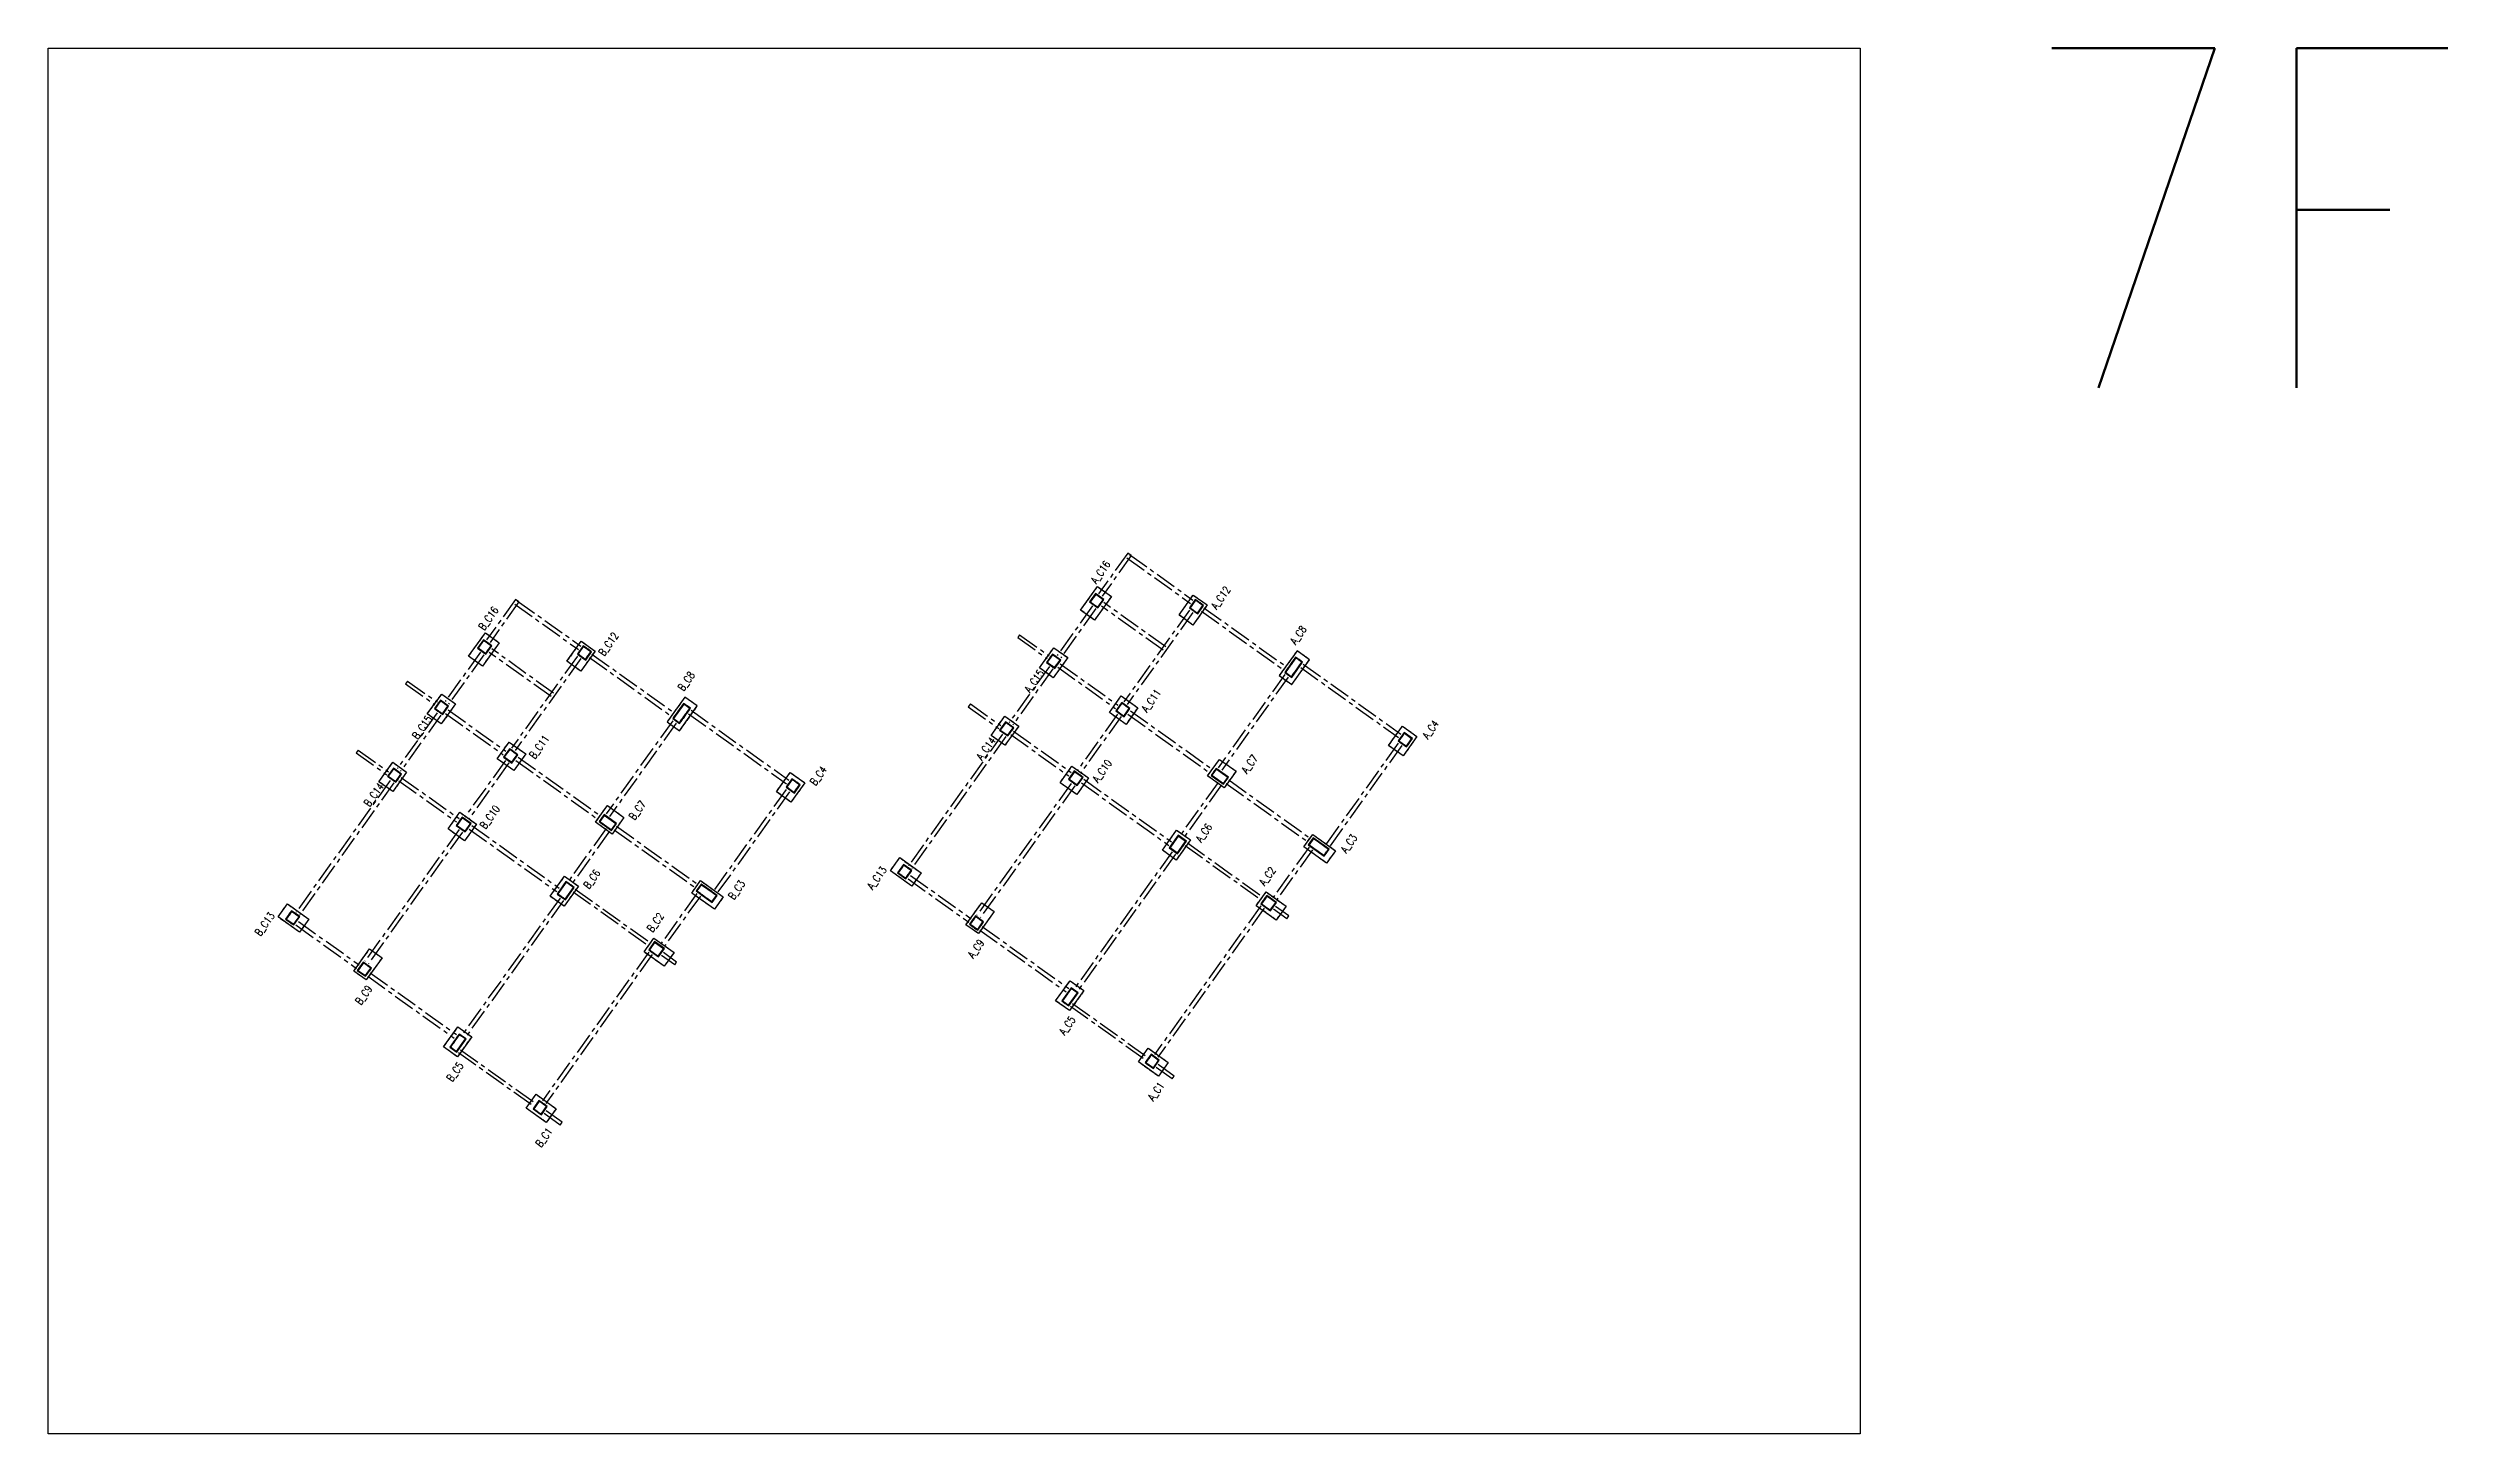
# Model space of a CAD drawing. Header units: millimetres. Extents: x 50002 to 69886, y 27475 to 200427.
# Drawn here: x 50002 to 64126, y 91563 to 99718 of the extents above; entities that cross this region are included whole.
import ezdxf
from ezdxf.enums import TextEntityAlignment as Align

# ---------------------------------------------------------------- set-up
doc = ezdxf.new("R2010")
doc.units = ezdxf.units.MM
doc.header["$LTSCALE"] = 100
doc.header["$MEASUREMENT"] = 0
doc.linetypes.add('CENTER', pattern=[2, 1.25, -0.25, 0.25, -0.25])
doc.linetypes.add('HIDDEN', pattern=[0.375, 0.25, -0.125])
for name, color, linetype in [('TC-COLUMN', 1, 'Continuous'), ('TC-TC', 4, 'Continuous'), ('TC-虛柱', 4, 'HIDDEN'), ('TC-虛鋼柱', 4, 'HIDDEN'), ('TC-鋼柱', 11, 'Continuous')]:
    doc.layers.add(name, color=color, linetype=linetype)
doc.layers.add('TC-鋼粱(隱藏)', color=183, linetype='CENTER', plot=False)
doc.styles.get("Standard").update_dxf_attribs({"font": 'txt.shx', "width": 0.8, "bigfont": 'ae.shx'})

msp = doc.modelspace()

# ---------------------------------------------------------------- texts
at = {"layer": 'Defpoints', "color": 2, "width": 0.8}
msp.add_text('7F', height=2000, rotation=360, dxfattribs=at).set_placement((61589, 99718), align=Align.TOP_LEFT)
at = {"layer": 'TC-TC', "width": 0.8}
for s, p in [('A_C16', (56196, 96634)), ('A_C12', (56903, 96483)), ('B_C16', (52594, 96362)), ('B_C12', (53300, 96211)), ('A_C8', (57360, 96264)), ('A_C15', (55806, 95993)), ('B_C8', (53758, 95992)), ('A_C11', (56494, 95878)), ('B_C15', (52203, 95721)), ('B_C11', (52892, 95606)), ('A_C14', (55522, 95596)), ('A_C4', (58138, 95708)), ('B_C4', (54535, 95436)), ('A_C10', (56205, 95464)), ('A_C7', (57073, 95505)), ('B_C14', (51919, 95324)), ('B_C10', (52602, 95193)), ('B_C7', (53470, 95233)), ('A_C6', (56804, 95100)), ('A_C3', (57658, 95037)), ('B_C6', (53202, 94828)), ('B_C3', (54055, 94765)), ('A_C13', (54880, 94835)), ('A_C2', (57178, 94845)), ('B_C13', (51277, 94563)), ('B_C2', (53576, 94573)), ('A_C9', (55463, 94418)), ('B_C9', (51860, 94146)), ('A_C5', (56000, 93966)), ('B_C5', (52397, 93694)), ('A_C1', (56523, 93579)), ('B_C1', (52920, 93308))]:
    msp.add_text(s, height=45, rotation=54.44, dxfattribs=at).set_placement(p, align=Align.MIDDLE_CENTER)

# ---------------------------------------------------------------- linework, layer by layer
at = {"layer": 'Defpoints'}
msp.add_lwpolyline([(50002, 99718), (60666, 99718), (60666, 91563), (50002, 91563)], close=True, dxfattribs=at)
at = {"layer": 'TC-COLUMN'}
for points in [[(56260, 96491), (56161, 96352), (56079, 96411), (56178, 96549)], [(56658, 96382), (56742, 96499), (56824, 96441), (56740, 96323)], [(52477, 96139), (52576, 96277), (52657, 96219), (52558, 96081)], [(53056, 96110), (53140, 96228), (53221, 96169), (53137, 96051)], [(55837, 96071), (55921, 96189), (56003, 96131), (55918, 96013)], [(57248, 96025), (57321, 95972), (57426, 96119), (57353, 96171)], [(52234, 95800), (52319, 95917), (52400, 95859), (52316, 95741)], [(53645, 95753), (53719, 95700), (53823, 95847), (53750, 95899)], [(55552, 95673), (55633, 95787), (55715, 95728), (55633, 95615)], [(56318, 95906), (56415, 95836), (56346, 95738), (56248, 95808)], [(52715, 95634), (52813, 95564), (52743, 95466), (52646, 95536)], [(57891, 95614), (57973, 95728), (58058, 95667), (57977, 95553)], [(51949, 95401), (52031, 95515), (52112, 95457), (52031, 95343)], [(56028, 95492), (56125, 95423), (56056, 95325), (55958, 95395)], [(56896, 95532), (56994, 95463), (56924, 95365), (56826, 95435)], [(54289, 95342), (54370, 95456), (54456, 95395), (54374, 95281)], [(52425, 95221), (52523, 95151), (52453, 95053), (52356, 95123)], [(53294, 95261), (53391, 95191), (53321, 95093), (53224, 95163)], [(56560, 94998), (56644, 95116), (56725, 95058), (56641, 94940)], [(57392, 95018), (57445, 95091), (57579, 94995), (57526, 94922)], [(55085, 94787), (54959, 94877), (55014, 94954), (55140, 94864)], [(52957, 94727), (53042, 94845), (53123, 94786), (53039, 94668)], [(53790, 94746), (53842, 94819), (53976, 94723), (53924, 94650)], [(51482, 94515), (51356, 94605), (51411, 94682), (51537, 94592)], [(55497, 94689), (55570, 94637), (55477, 94507), (55404, 94559)], [(57230, 94587), (57112, 94671), (57171, 94752), (57288, 94668)], [(51894, 94417), (51968, 94365), (51874, 94235), (51801, 94287)], [(53628, 94315), (53510, 94399), (53568, 94480), (53686, 94396)], [(55932, 94112), (56017, 94230), (56098, 94172), (56014, 94054)], [(52330, 93840), (52414, 93958), (52495, 93900), (52411, 93782)], [(56537, 93668), (56419, 93752), (56477, 93833), (56595, 93749)], [(52934, 93396), (52816, 93480), (52874, 93562), (52992, 93477)]]:
    msp.add_lwpolyline(points, close=True, dxfattribs=at)
at = {"layer": 'TC-虛柱'}
for points in [[(56260, 96491), (56161, 96352), (56079, 96411), (56178, 96549)], [(56658, 96382), (56742, 96499), (56824, 96441), (56740, 96323)], [(52477, 96139), (52576, 96277), (52657, 96219), (52558, 96081)], [(53056, 96110), (53140, 96228), (53221, 96169), (53137, 96051)], [(55837, 96071), (55921, 96189), (56003, 96131), (55918, 96013)], [(57248, 96025), (57321, 95972), (57426, 96119), (57353, 96171)], [(52234, 95800), (52319, 95917), (52400, 95859), (52316, 95741)], [(53645, 95753), (53719, 95700), (53823, 95847), (53750, 95899)], [(55552, 95673), (55633, 95787), (55715, 95728), (55633, 95615)], [(56318, 95906), (56415, 95836), (56346, 95738), (56248, 95808)], [(52715, 95634), (52813, 95564), (52743, 95466), (52646, 95536)], [(57891, 95614), (57973, 95728), (58058, 95667), (57977, 95553)], [(51949, 95401), (52031, 95515), (52112, 95457), (52031, 95343)], [(56028, 95492), (56125, 95423), (56056, 95325), (55958, 95395)], [(56896, 95532), (56994, 95463), (56924, 95365), (56826, 95435)], [(54289, 95342), (54370, 95456), (54456, 95395), (54374, 95281)], [(52425, 95221), (52523, 95151), (52453, 95053), (52356, 95123)], [(53294, 95261), (53391, 95191), (53321, 95093), (53224, 95163)], [(56560, 94998), (56644, 95116), (56725, 95058), (56641, 94940)], [(57392, 95018), (57445, 95091), (57579, 94995), (57526, 94922)], [(55085, 94787), (54959, 94877), (55014, 94954), (55140, 94864)], [(52957, 94727), (53042, 94845), (53123, 94786), (53039, 94668)], [(53790, 94746), (53842, 94819), (53976, 94723), (53924, 94650)], [(51482, 94515), (51356, 94605), (51411, 94682), (51537, 94592)], [(55497, 94689), (55570, 94637), (55477, 94507), (55404, 94559)], [(57230, 94587), (57112, 94671), (57171, 94752), (57288, 94668)], [(51894, 94417), (51968, 94365), (51874, 94235), (51801, 94287)], [(53628, 94315), (53510, 94399), (53568, 94480), (53686, 94396)], [(55932, 94112), (56017, 94230), (56098, 94172), (56014, 94054)], [(52330, 93840), (52414, 93958), (52495, 93900), (52411, 93782)], [(56537, 93668), (56419, 93752), (56477, 93833), (56595, 93749)], [(52934, 93396), (52816, 93480), (52874, 93562), (52992, 93477)]]:
    msp.add_lwpolyline(points, close=True, dxfattribs=at)
at = {"layer": 'TC-虛鋼柱'}
for points in [[(56181, 96424), (56216, 96473), (56167, 96508), (56132, 96459)], [(56180, 96428), (56212, 96472), (56168, 96503), (56136, 96459)], [(56768, 96389), (56803, 96438), (56754, 96473), (56719, 96424)], [(56767, 96393), (56799, 96437), (56755, 96469), (56723, 96425)], [(52579, 96152), (52614, 96201), (52565, 96236), (52530, 96187)], [(52578, 96156), (52609, 96200), (52565, 96232), (52534, 96188)], [(53166, 96117), (53200, 96166), (53152, 96201), (53117, 96152)], [(53165, 96121), (53196, 96165), (53152, 96197), (53121, 96153)], [(55927, 96068), (55962, 96117), (55913, 96152), (55878, 96103)], [(55926, 96073), (55958, 96117), (55914, 96148), (55882, 96104)], [(57385, 96105), (57344, 96134), (57280, 96044), (57321, 96015)], [(57381, 96104), (57345, 96130), (57285, 96045), (57320, 96019)], [(52325, 95797), (52359, 95845), (52311, 95880), (52276, 95831)], [(52324, 95801), (52355, 95845), (52311, 95876), (52280, 95832)], [(53783, 95833), (53742, 95862), (53678, 95773), (53719, 95743)], [(53778, 95832), (53743, 95858), (53682, 95773), (53718, 95748)], [(56335, 95783), (56369, 95832), (56321, 95867), (56286, 95818)], [(56334, 95787), (56365, 95831), (56321, 95863), (56290, 95819)], [(55651, 95670), (55686, 95718), (55637, 95753), (55602, 95704)], [(55650, 95674), (55682, 95718), (55638, 95749), (55606, 95705)], [(57997, 95606), (58032, 95655), (57983, 95690), (57948, 95641)], [(57996, 95610), (58027, 95654), (57983, 95686), (57952, 95642)], [(52732, 95511), (52767, 95560), (52718, 95595), (52683, 95546)], [(52731, 95515), (52763, 95559), (52719, 95591), (52687, 95547)], [(52049, 95398), (52083, 95446), (52035, 95481), (52000, 95433)], [(52048, 95402), (52079, 95446), (52035, 95477), (52004, 95433)], [(54394, 95334), (54429, 95383), (54380, 95418), (54345, 95369)], [(54393, 95338), (54425, 95382), (54381, 95414), (54350, 95370)], [(56059, 95378), (56094, 95426), (56041, 95464), (56007, 95415)], [(56059, 95382), (56090, 95426), (56042, 95460), (56011, 95416)], [(56920, 95386), (56949, 95427), (56876, 95479), (56847, 95438)], [(56920, 95390), (56945, 95426), (56877, 95475), (56851, 95439)], [(53318, 95114), (53347, 95155), (53274, 95207), (53245, 95166)], [(53317, 95118), (53343, 95154), (53274, 95203), (53249, 95167)], [(52457, 95106), (52492, 95155), (52439, 95192), (52404, 95144)], [(52456, 95110), (52488, 95154), (52440, 95188), (52408, 95144)], [(56649, 94977), (56702, 95051), (56653, 95086), (56600, 95012)], [(56649, 94982), (56697, 95050), (56653, 95081), (56605, 95013)], [(57513, 94963), (57542, 95004), (57448, 95070), (57419, 95030)], [(57512, 94967), (57537, 95003), (57449, 95066), (57423, 95030)], [(53047, 94706), (53099, 94779), (53050, 94814), (52998, 94740)], [(53046, 94710), (53095, 94778), (53051, 94810), (53002, 94741)], [(53910, 94691), (53939, 94732), (53846, 94799), (53817, 94758)], [(53909, 94695), (53935, 94731), (53846, 94794), (53821, 94759)], [(55051, 94830), (55086, 94879), (55037, 94913), (55002, 94865)], [(55050, 94834), (55081, 94878), (55037, 94909), (55006, 94865)], [(51448, 94558), (51483, 94607), (51434, 94642), (51399, 94593)], [(51448, 94562), (51479, 94606), (51435, 94637), (51404, 94593)], [(57196, 94642), (57231, 94691), (57174, 94731), (57139, 94683)], [(57195, 94646), (57227, 94690), (57175, 94727), (57143, 94683)], [(55473, 94527), (55508, 94576), (55460, 94611), (55425, 94562)], [(55473, 94532), (55504, 94576), (55460, 94607), (55429, 94563)], [(53594, 94370), (53629, 94419), (53572, 94460), (53537, 94411)], [(53593, 94374), (53624, 94418), (53572, 94455), (53541, 94411)], [(51871, 94256), (51906, 94304), (51857, 94339), (51822, 94290)], [(51870, 94260), (51902, 94304), (51858, 94335), (51826, 94291)], [(56009, 94082), (56064, 94159), (56024, 94188), (55968, 94111)], [(56008, 94086), (56060, 94158), (56024, 94184), (55972, 94112)], [(52407, 93810), (52462, 93887), (52421, 93916), (52366, 93839)], [(52406, 93814), (52458, 93887), (52422, 93912), (52370, 93840)], [(56508, 93713), (56542, 93762), (56494, 93797), (56459, 93748)], [(56507, 93717), (56538, 93761), (56494, 93793), (56463, 93749)], [(52905, 93441), (52940, 93490), (52891, 93525), (52856, 93476)], [(52904, 93445), (52936, 93489), (52892, 93521), (52860, 93477)]]:
    msp.add_lwpolyline(points, close=True, dxfattribs=at)
at = {"layer": 'TC-鋼柱'}
for points in [[(56181, 96424), (56216, 96473), (56167, 96508), (56132, 96459)], [(56180, 96428), (56212, 96472), (56168, 96503), (56136, 96459)], [(56768, 96389), (56803, 96438), (56754, 96473), (56719, 96424)], [(56767, 96393), (56799, 96437), (56755, 96469), (56723, 96425)], [(52579, 96152), (52614, 96201), (52565, 96236), (52530, 96187)], [(52578, 96156), (52609, 96200), (52565, 96232), (52534, 96188)], [(53166, 96117), (53200, 96166), (53152, 96201), (53117, 96152)], [(53165, 96121), (53196, 96165), (53152, 96197), (53121, 96153)], [(55927, 96068), (55962, 96117), (55913, 96152), (55878, 96103)], [(55926, 96073), (55958, 96117), (55914, 96148), (55882, 96104)], [(57385, 96105), (57344, 96134), (57280, 96044), (57321, 96015)], [(57381, 96104), (57345, 96130), (57285, 96045), (57320, 96019)], [(52325, 95797), (52359, 95845), (52311, 95880), (52276, 95831)], [(52324, 95801), (52355, 95845), (52311, 95876), (52280, 95832)], [(53783, 95833), (53742, 95862), (53678, 95773), (53719, 95743)], [(53778, 95832), (53743, 95858), (53682, 95773), (53718, 95748)], [(56335, 95783), (56369, 95832), (56321, 95867), (56286, 95818)], [(56334, 95787), (56365, 95831), (56321, 95863), (56290, 95819)], [(55651, 95670), (55686, 95718), (55637, 95753), (55602, 95704)], [(55650, 95674), (55682, 95718), (55638, 95749), (55606, 95705)], [(57997, 95606), (58032, 95655), (57983, 95690), (57948, 95641)], [(57996, 95610), (58027, 95654), (57983, 95686), (57952, 95642)], [(52732, 95511), (52767, 95560), (52718, 95595), (52683, 95546)], [(52731, 95515), (52763, 95559), (52719, 95591), (52687, 95547)], [(52049, 95398), (52083, 95446), (52035, 95481), (52000, 95433)], [(52048, 95402), (52079, 95446), (52035, 95477), (52004, 95433)], [(54394, 95334), (54429, 95383), (54380, 95418), (54345, 95369)], [(54393, 95338), (54425, 95382), (54381, 95414), (54350, 95370)], [(56059, 95378), (56094, 95426), (56041, 95464), (56007, 95415)], [(56059, 95382), (56090, 95426), (56042, 95460), (56011, 95416)], [(56920, 95386), (56949, 95427), (56876, 95479), (56847, 95438)], [(56920, 95390), (56945, 95426), (56877, 95475), (56851, 95439)], [(53318, 95114), (53347, 95155), (53274, 95207), (53245, 95166)], [(53317, 95118), (53343, 95154), (53274, 95203), (53249, 95167)], [(52457, 95106), (52492, 95155), (52439, 95192), (52404, 95144)], [(52456, 95110), (52488, 95154), (52440, 95188), (52408, 95144)], [(56649, 94977), (56702, 95051), (56653, 95086), (56600, 95012)], [(56649, 94982), (56697, 95050), (56653, 95081), (56605, 95013)], [(57513, 94963), (57542, 95004), (57448, 95070), (57419, 95030)], [(57512, 94967), (57537, 95003), (57449, 95066), (57423, 95030)], [(53047, 94706), (53099, 94779), (53050, 94814), (52998, 94740)], [(53046, 94710), (53095, 94778), (53051, 94810), (53002, 94741)], [(53910, 94691), (53939, 94732), (53846, 94799), (53817, 94758)], [(53909, 94695), (53935, 94731), (53846, 94794), (53821, 94759)], [(55051, 94830), (55086, 94879), (55037, 94913), (55002, 94865)], [(55050, 94834), (55081, 94878), (55037, 94909), (55006, 94865)], [(51448, 94558), (51483, 94607), (51434, 94642), (51399, 94593)], [(51448, 94562), (51479, 94606), (51435, 94637), (51404, 94593)], [(57196, 94642), (57231, 94691), (57174, 94731), (57139, 94683)], [(57195, 94646), (57227, 94690), (57175, 94727), (57143, 94683)], [(55473, 94527), (55508, 94576), (55460, 94611), (55425, 94562)], [(55473, 94532), (55504, 94576), (55460, 94607), (55429, 94563)], [(53594, 94370), (53629, 94419), (53572, 94460), (53537, 94411)], [(53593, 94374), (53624, 94418), (53572, 94455), (53541, 94411)], [(51871, 94256), (51906, 94304), (51857, 94339), (51822, 94290)], [(51870, 94260), (51902, 94304), (51858, 94335), (51826, 94291)], [(56009, 94082), (56064, 94159), (56024, 94188), (55968, 94111)], [(56008, 94086), (56060, 94158), (56024, 94184), (55972, 94112)], [(52407, 93810), (52462, 93887), (52421, 93916), (52366, 93839)], [(52406, 93814), (52458, 93887), (52422, 93912), (52370, 93840)], [(56508, 93713), (56542, 93762), (56494, 93797), (56459, 93748)], [(56507, 93717), (56538, 93761), (56494, 93793), (56463, 93749)], [(52905, 93441), (52940, 93490), (52891, 93525), (52856, 93476)], [(52904, 93445), (52936, 93489), (52892, 93521), (52860, 93477)]]:
    msp.add_lwpolyline(points, close=True, dxfattribs=at)
at = {"layer": 'TC-鋼粱(隱藏)'}
for p, q in [((56356, 96745), (56185, 96507)), ((56376, 96731), (56206, 96492)), ((56351, 96718), (56726, 96450)), ((56376, 96731), (56356, 96745)), ((56366, 96738), (56740, 96470)), ((52753, 96473), (52583, 96235)), ((52773, 96459), (52753, 96473)), ((52773, 96459), (52603, 96221)), ((52749, 96446), (53123, 96178)), ((52763, 96466), (53138, 96199)), ((56149, 96435), (55941, 96144)), ((56169, 96420), (55962, 96130)), ((56565, 96174), (56201, 96434)), ((56580, 96194), (56215, 96455)), ((56719, 96411), (56333, 95870)), ((56740, 96397), (56353, 95856)), ((56791, 96404), (57277, 96056)), ((56805, 96424), (57291, 96077)), ((55720, 96265), (55709, 96249)), ((55709, 96249), (55882, 96125)), ((55720, 96265), (55893, 96142)), ((52546, 96163), (52339, 95872)), ((52567, 96148), (52359, 95858)), ((52963, 95902), (52598, 96162)), ((52977, 95922), (52613, 96183)), ((53117, 96140), (52730, 95599)), ((53137, 96125), (52751, 95584)), ((53188, 96132), (53674, 95784)), ((53203, 96152), (53689, 95805)), ((55895, 96079), (55659, 95750)), ((55915, 96065), (55680, 95735)), ((55944, 96075), (56284, 95832)), ((55958, 96095), (56298, 95852)), ((57374, 96073), (57950, 95661)), ((57389, 96093), (57964, 95681)), ((52118, 95993), (52106, 95977)), ((52106, 95977), (52279, 95854)), ((52118, 95993), (52291, 95870)), ((57281, 96032), (56888, 95483)), ((57301, 96017), (56909, 95468)), ((52292, 95807), (52057, 95478)), ((52313, 95793), (52077, 95463)), ((52341, 95803), (52681, 95560)), ((52356, 95823), (52696, 95581)), ((53772, 95801), (54347, 95389)), ((53786, 95821), (54362, 95410)), ((55430, 95859), (55418, 95842)), ((55418, 95842), (55597, 95714)), ((55430, 95859), (55609, 95731)), ((56296, 95798), (56058, 95465)), ((56317, 95784), (56078, 95450)), ((56357, 95798), (56843, 95450)), ((56372, 95818), (56858, 95471)), ((53678, 95760), (53286, 95211)), ((53699, 95745), (53306, 95196)), ((55619, 95680), (55065, 94906)), ((55639, 95666), (55085, 94891)), ((55669, 95678), (56009, 95435)), ((55684, 95698), (56023, 95456)), ((57948, 95628), (57521, 95031)), ((51827, 95587), (51816, 95570)), ((51816, 95570), (51995, 95442)), ((51827, 95587), (52006, 95459)), ((52694, 95526), (52455, 95193)), ((52714, 95512), (52476, 95178)), ((52755, 95526), (53241, 95178)), ((52769, 95546), (53255, 95199)), ((57969, 95614), (57541, 95016)), ((52016, 95408), (51462, 94634)), ((52037, 95394), (51483, 94619)), ((52067, 95406), (52406, 95164)), ((52081, 95426), (52421, 95184)), ((54346, 95356), (53919, 94759)), ((56023, 95391), (55469, 94616)), ((56044, 95377), (55490, 94602)), ((56084, 95394), (56598, 95026)), ((56098, 95415), (56613, 95047)), ((56888, 95397), (56667, 95088)), ((56908, 95382), (56687, 95073)), ((56936, 95390), (57418, 95046)), ((56951, 95411), (57433, 95066)), ((54366, 95342), (53939, 94744)), ((52421, 95119), (51867, 94345)), ((52441, 95105), (51887, 94330)), ((52481, 95122), (52996, 94754)), ((52496, 95143), (53010, 94775)), ((53286, 95125), (53065, 94816)), ((53306, 95110), (53085, 94801)), ((53334, 95118), (53816, 94774)), ((53348, 95139), (53830, 94794)), ((56617, 94988), (56044, 94186)), ((56637, 94974), (56064, 94172)), ((56695, 95025), (57143, 94705)), ((56707, 95041), (57154, 94721)), ((57423, 95015), (57210, 94718)), ((57443, 95000), (57231, 94703)), ((55063, 94830), (55421, 94574)), ((55078, 94850), (55435, 94595)), ((53015, 94716), (52441, 93914)), ((53035, 94702), (52461, 93900)), ((53093, 94753), (53540, 94433)), ((53104, 94769), (53552, 94449)), ((53820, 94743), (53608, 94446)), ((53841, 94728), (53628, 94431)), ((57139, 94670), (56514, 93795)), ((57160, 94656), (56534, 93780)), ((57292, 94595), (57214, 94650)), ((57304, 94611), (57226, 94667)), ((51461, 94558), (51818, 94302)), ((51475, 94578), (51833, 94323)), ((55486, 94528), (55994, 94164)), ((55500, 94548), (56009, 94185)), ((57292, 94595), (57304, 94611)), ((53537, 94398), (52911, 93523)), ((53557, 94384), (52932, 93508)), ((53690, 94323), (53612, 94378)), ((53701, 94339), (53624, 94395)), ((51883, 94256), (52392, 93892)), ((51898, 94276), (52406, 93913)), ((53690, 94323), (53701, 94339)), ((56020, 94080), (56459, 93766)), ((56032, 94096), (56471, 93782)), ((52418, 93808), (52857, 93494)), ((52429, 93824), (52869, 93510)), ((56618, 93652), (56524, 93719)), ((56630, 93669), (56536, 93736)), ((56618, 93652), (56630, 93669)), ((53016, 93380), (52922, 93448)), ((53028, 93397), (52934, 93464)), ((53016, 93380), (53028, 93397))]:
    msp.add_line(p, q, dxfattribs=at)

msp.set_redraw_order([(e.dxf.handle, doc.entitydb.next_handle()) for e in msp.query("TEXT MTEXT ATTDEF DIMENSION ARC_DIMENSION")])  # texts and dimensions are drawn at this point

doc.saveas('drawing.dxf')
